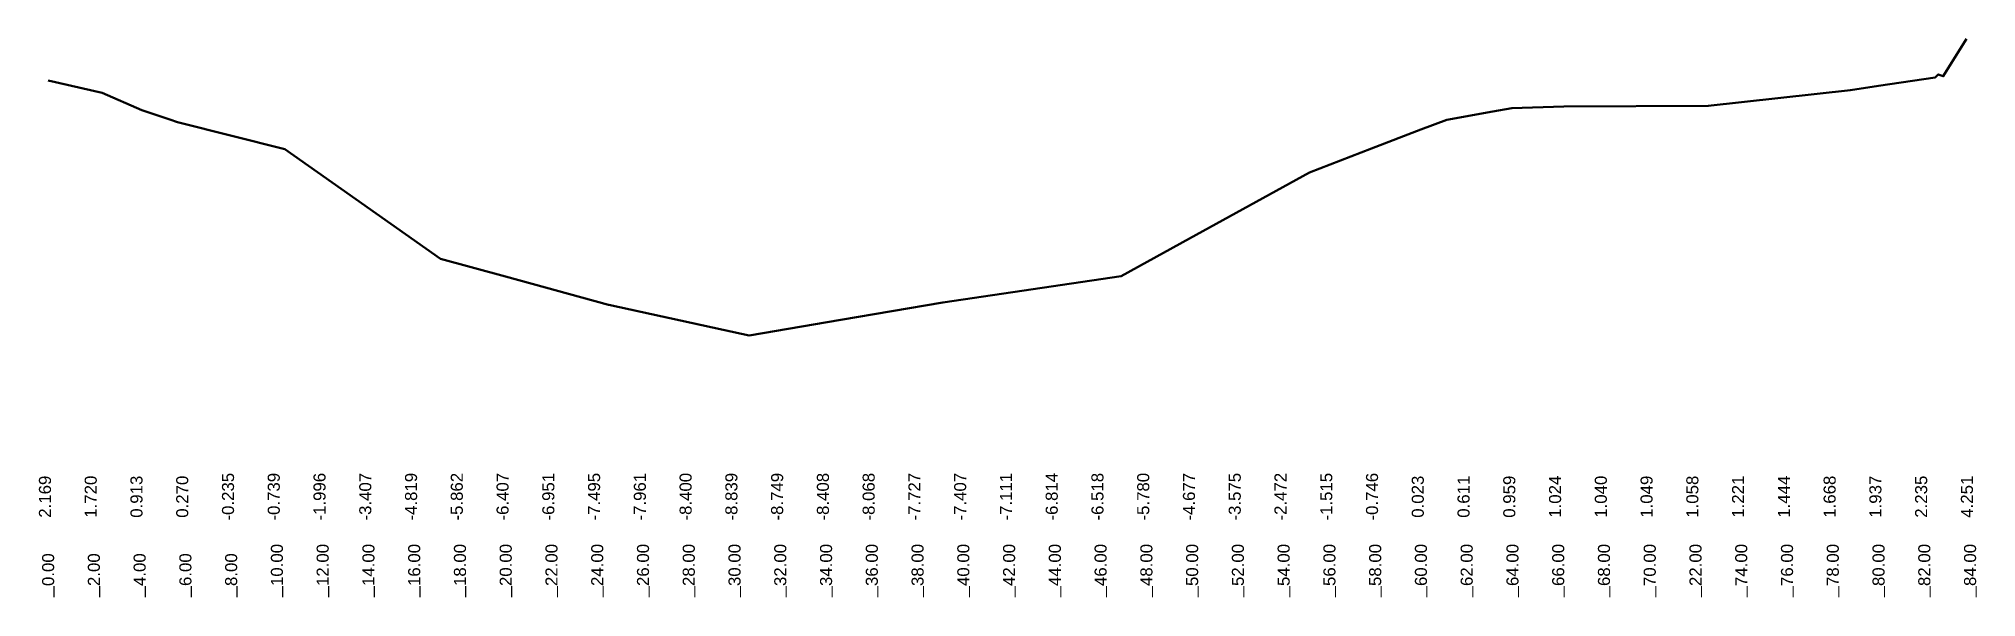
# Model space of a CAD drawing. Header units: millimetres. Extents: x -116975602006 to 5543032, y -156721783972 to 203313.
# Drawn here: x -512246 to -427566, y 22377 to 46807 of the extents above; entities that cross this region are included whole.
import ezdxf
from ezdxf.enums import TextEntityAlignment as Align

# ---------------------------------------------------------------- set-up
doc = ezdxf.new("R2010")
doc.units = ezdxf.units.MM
doc.header["$LTSCALE"] = 250
doc.layers.add('Offset', color=252, linetype='Continuous', lineweight=20)
doc.layers.add('Profail', color=5, linetype='Continuous', lineweight=18)
doc.styles.add('ROMANS', font='arial.ttf', dxfattribs={"height": 200})

msp = doc.modelspace()

# ---------------------------------------------------------------- texts
at = {"style": 'ROMANS'}
for s, p in [('2.169', (-511974.9, 26775.9)), ('1.720', (-509974.9, 26775.9)), ('0.913', (-507974.9, 26775.9)), ('0.270', (-505974.9, 26775.9)), ('-0.235', (-503974.9, 26775.9)), ('-0.739', (-501974.9, 26775.9)), ('-1.996', (-499974.9, 26775.9)), ('-3.407', (-497974.9, 26775.9)), ('-4.819', (-495974.9, 26775.9)), ('-5.862', (-493974.9, 26775.9)), ('-6.407', (-491974.9, 26775.9)), ('-6.951', (-489974.9, 26775.9)), ('-7.495', (-487974.9, 26775.9)), ('-7.961', (-485974.9, 26775.9)), ('-8.400', (-483974.9, 26775.9)), ('-8.839', (-481974.9, 26775.9)), ('-8.749', (-479974.9, 26775.9)), ('-8.408', (-477974.9, 26775.9)), ('-8.068', (-475974.9, 26775.9)), ('-7.727', (-473974.9, 26775.9)), ('-7.407', (-471974.9, 26775.9)), ('-7.111', (-469974.9, 26775.9)), ('-6.814', (-467974.9, 26775.9)), ('-6.518', (-465974.9, 26775.9)), ('-5.780', (-463974.9, 26775.9)), ('-4.677', (-461974.9, 26775.9)), ('-3.575', (-459974.9, 26775.9)), ('-2.472', (-457974.9, 26775.9)), ('-1.515', (-455974.9, 26775.9)), ('-0.746', (-453974.9, 26775.9)), ('0.023', (-451974.9, 26775.9)), ('0.611', (-449974.9, 26775.9)), ('0.959', (-447974.9, 26775.9)), ('1.024', (-445974.9, 26775.9)), ('1.040', (-443974.9, 26775.9)), ('1.049', (-441974.9, 26775.9)), ('1.058', (-439974.9, 26775.9)), ('1.221', (-437974.9, 26775.9)), ('1.444', (-435974.9, 26775.9)), ('1.668', (-433974.9, 26775.9)), ('1.937', (-431974.9, 26775.9)), ('2.235', (-429974.9, 26775.9)), ('4.251', (-427974.9, 26775.9))]:
    msp.add_text(s, height=526.64, rotation=90, dxfattribs=at).set_placement(p, align=Align.MIDDLE_CENTER)
for s, p in [('10.00', (-501573.8, 22869.3)), ('12.00', (-499573.8, 22869.3)), ('14.00', (-497573.8, 22869.3)), ('16.00', (-495573.8, 22869.3)), ('18.00', (-493573.8, 22869.3)), ('20.00', (-491573.8, 22869.3)), ('22.00', (-489573.8, 22869.3)), ('24.00', (-487573.8, 22869.3)), ('26.00', (-485573.8, 22869.3)), ('28.00', (-483573.8, 22869.3)), ('30.00', (-481573.8, 22869.3)), ('32.00', (-479573.8, 22869.3)), ('34.00', (-477573.8, 22869.3)), ('36.00', (-475573.8, 22869.3)), ('38.00', (-473573.8, 22869.3)), ('40.00', (-471573.8, 22869.3)), ('42.00', (-469573.8, 22869.3)), ('44.00', (-467573.8, 22869.3)), ('46.00', (-465573.8, 22869.3)), ('48.00', (-463573.8, 22869.3)), ('50.00', (-461573.8, 22869.3)), ('52.00', (-459573.8, 22869.3)), ('54.00', (-457573.8, 22869.3)), ('56.00', (-455573.8, 22869.3)), ('58.00', (-453573.8, 22869.3)), ('60.00', (-451573.8, 22869.3)), ('62.00', (-449573.8, 22869.3)), ('64.00', (-447573.8, 22869.3)), ('66.00', (-445573.8, 22869.3)), ('68.00', (-443573.8, 22869.3)), ('70.00', (-441573.8, 22869.3)), ('22.00', (-439573.8, 22869.3)), ('74.00', (-437573.8, 22869.3)), ('76.00', (-435573.8, 22869.3)), ('78.00', (-433573.8, 22869.3)), ('80.00', (-431573.8, 22869.3)), ('82.00', (-429573.8, 22869.3)), ('84.00', (-427573.8, 22869.3)), ('0.00', (-511573.8, 22869.3)), ('2.00', (-509573.8, 22869.3)), ('4.00', (-507573.8, 22869.3)), ('6.00', (-505573.8, 22869.3)), ('8.00', (-503573.8, 22869.3))]:
    msp.add_text(s, height=526.64, rotation=90, dxfattribs=at).set_placement(p)

# ---------------------------------------------------------------- linework, layer by layer
for p, q in [((-511573.8, 22377.4), (-511573.8, 22869.3)), ((-509573.8, 22377.4), (-509573.8, 22869.3)), ((-507573.8, 22377.4), (-507573.8, 22869.3)), ((-505573.8, 22377.4), (-505573.8, 22869.3)), ((-503573.8, 22377.4), (-503573.8, 22869.3)), ((-501573.8, 22377.4), (-501573.8, 22869.3)), ((-499573.8, 22377.4), (-499573.8, 22869.3)), ((-497573.8, 22377.4), (-497573.8, 22869.3)), ((-495573.8, 22377.4), (-495573.8, 22869.3)), ((-493573.8, 22377.4), (-493573.8, 22869.3)), ((-491573.8, 22377.4), (-491573.8, 22869.3))]:
    msp.add_line(p, q)
at = {"layer": 'Offset', "color": 0, "lineweight": 0}
for p, q in [((-489573.8, 22377.4), (-489573.8, 22869.3)), ((-487573.8, 22377.4), (-487573.8, 22869.3)), ((-485573.8, 22377.4), (-485573.8, 22869.3)), ((-483573.8, 22377.4), (-483573.8, 22869.3)), ((-481573.8, 22377.4), (-481573.8, 22869.3)), ((-479573.8, 22377.4), (-479573.8, 22869.3)), ((-477573.8, 22377.4), (-477573.8, 22869.3)), ((-475573.8, 22377.4), (-475573.8, 22869.3)), ((-473573.8, 22377.4), (-473573.8, 22869.3)), ((-471573.8, 22377.4), (-471573.8, 22869.3)), ((-469573.8, 22377.4), (-469573.8, 22869.3)), ((-467573.8, 22377.4), (-467573.8, 22869.3)), ((-465573.8, 22377.4), (-465573.8, 22869.3)), ((-463573.8, 22377.4), (-463573.8, 22869.3)), ((-461573.8, 22377.4), (-461573.8, 22869.3)), ((-459573.8, 22377.4), (-459573.8, 22869.3)), ((-457573.8, 22377.4), (-457573.8, 22869.3)), ((-455573.8, 22377.4), (-455573.8, 22869.3)), ((-453573.8, 22377.4), (-453573.8, 22869.3)), ((-451573.8, 22377.4), (-451573.8, 22869.3)), ((-451573.8, 22377.4), (-451573.8, 22869.3)), ((-449573.8, 22377.4), (-449573.8, 22869.3)), ((-449573.8, 22377.4), (-449573.8, 22869.3)), ((-447573.8, 22377.4), (-447573.8, 22869.3)), ((-445573.8, 22377.4), (-445573.8, 22869.3)), ((-443573.8, 22377.4), (-443573.8, 22869.3)), ((-441573.8, 22377.4), (-441573.8, 22869.3)), ((-439573.8, 22377.4), (-439573.8, 22869.3)), ((-437573.8, 22377.4), (-437573.8, 22869.3)), ((-435573.8, 22377.4), (-435573.8, 22869.3)), ((-433573.8, 22377.4), (-433573.8, 22869.3)), ((-431573.8, 22377.4), (-431573.8, 22869.3)), ((-429573.8, 22377.4), (-429573.8, 22869.3)), ((-427573.8, 22377.4), (-427573.8, 22869.3))]:
    msp.add_line(p, q, dxfattribs=at)
at = {"layer": 'Profail', "lineweight": 50}
msp.add_lwpolyline([(-511839.2, 44975.7), (-509471.1, 44445.1), (-509470.8, 44445.1), (-509470.7, 44445.1), (-509470.6, 44445.1), (-507745.1, 43679.3), (-507744.9, 43679.3), (-507744.7, 43679.3), (-506521.8, 43275.9), (-506175.5, 43162.1), (-501496.6, 41981.1), (-501496.5, 41981.1), (-501496, 41981.1), (-499029.8, 40240.2), (-494688.3, 37176.1), (-494688, 37176.1), (-491839.2, 36400.5), (-487337.8, 35175), (-487337.6, 35175), (-487337.3, 35175), (-482339.7, 34077.8), (-481197.5, 33827.1), (-477186, 34510), (-472726.8, 35269.1), (-471839.2, 35400.5), (-464937.3, 36422.2), (-464936.9, 36422.2), (-464936.7, 36422.2), (-461952.1, 38067.4), (-456710, 40957), (-456709.7, 40957), (-454002.4, 41998.5), (-451839.2, 42830.6), (-450707, 43266), (-448701.6, 43618.2), (-447865.2, 43764.9), (-447865.1, 43764.9), (-445590.3, 43839.1), (-445589.6, 43839.1), (-445589.3, 43839.1), (-439281, 43867.2), (-439280.7, 43867.2), (-439280.3, 43867.2), (-433068.7, 44561.1), (-433068.4, 44561.1), (-433055.5, 44563.1), (-431839.2, 44744.3), (-429354.9, 45114.2), (-429224.8, 45246.7), (-429006.9, 45166), (-429006.5, 45166), (-429006.2, 45166), (-429006, 45166), (-429005.5, 45166), (-427993.9, 46807.1)], dxfattribs=at)

msp.set_redraw_order([(e.dxf.handle, doc.entitydb.next_handle()) for e in msp.query("TEXT MTEXT ATTDEF DIMENSION ARC_DIMENSION")])  # texts and dimensions are drawn at this point

doc.saveas('drawing.dxf')
